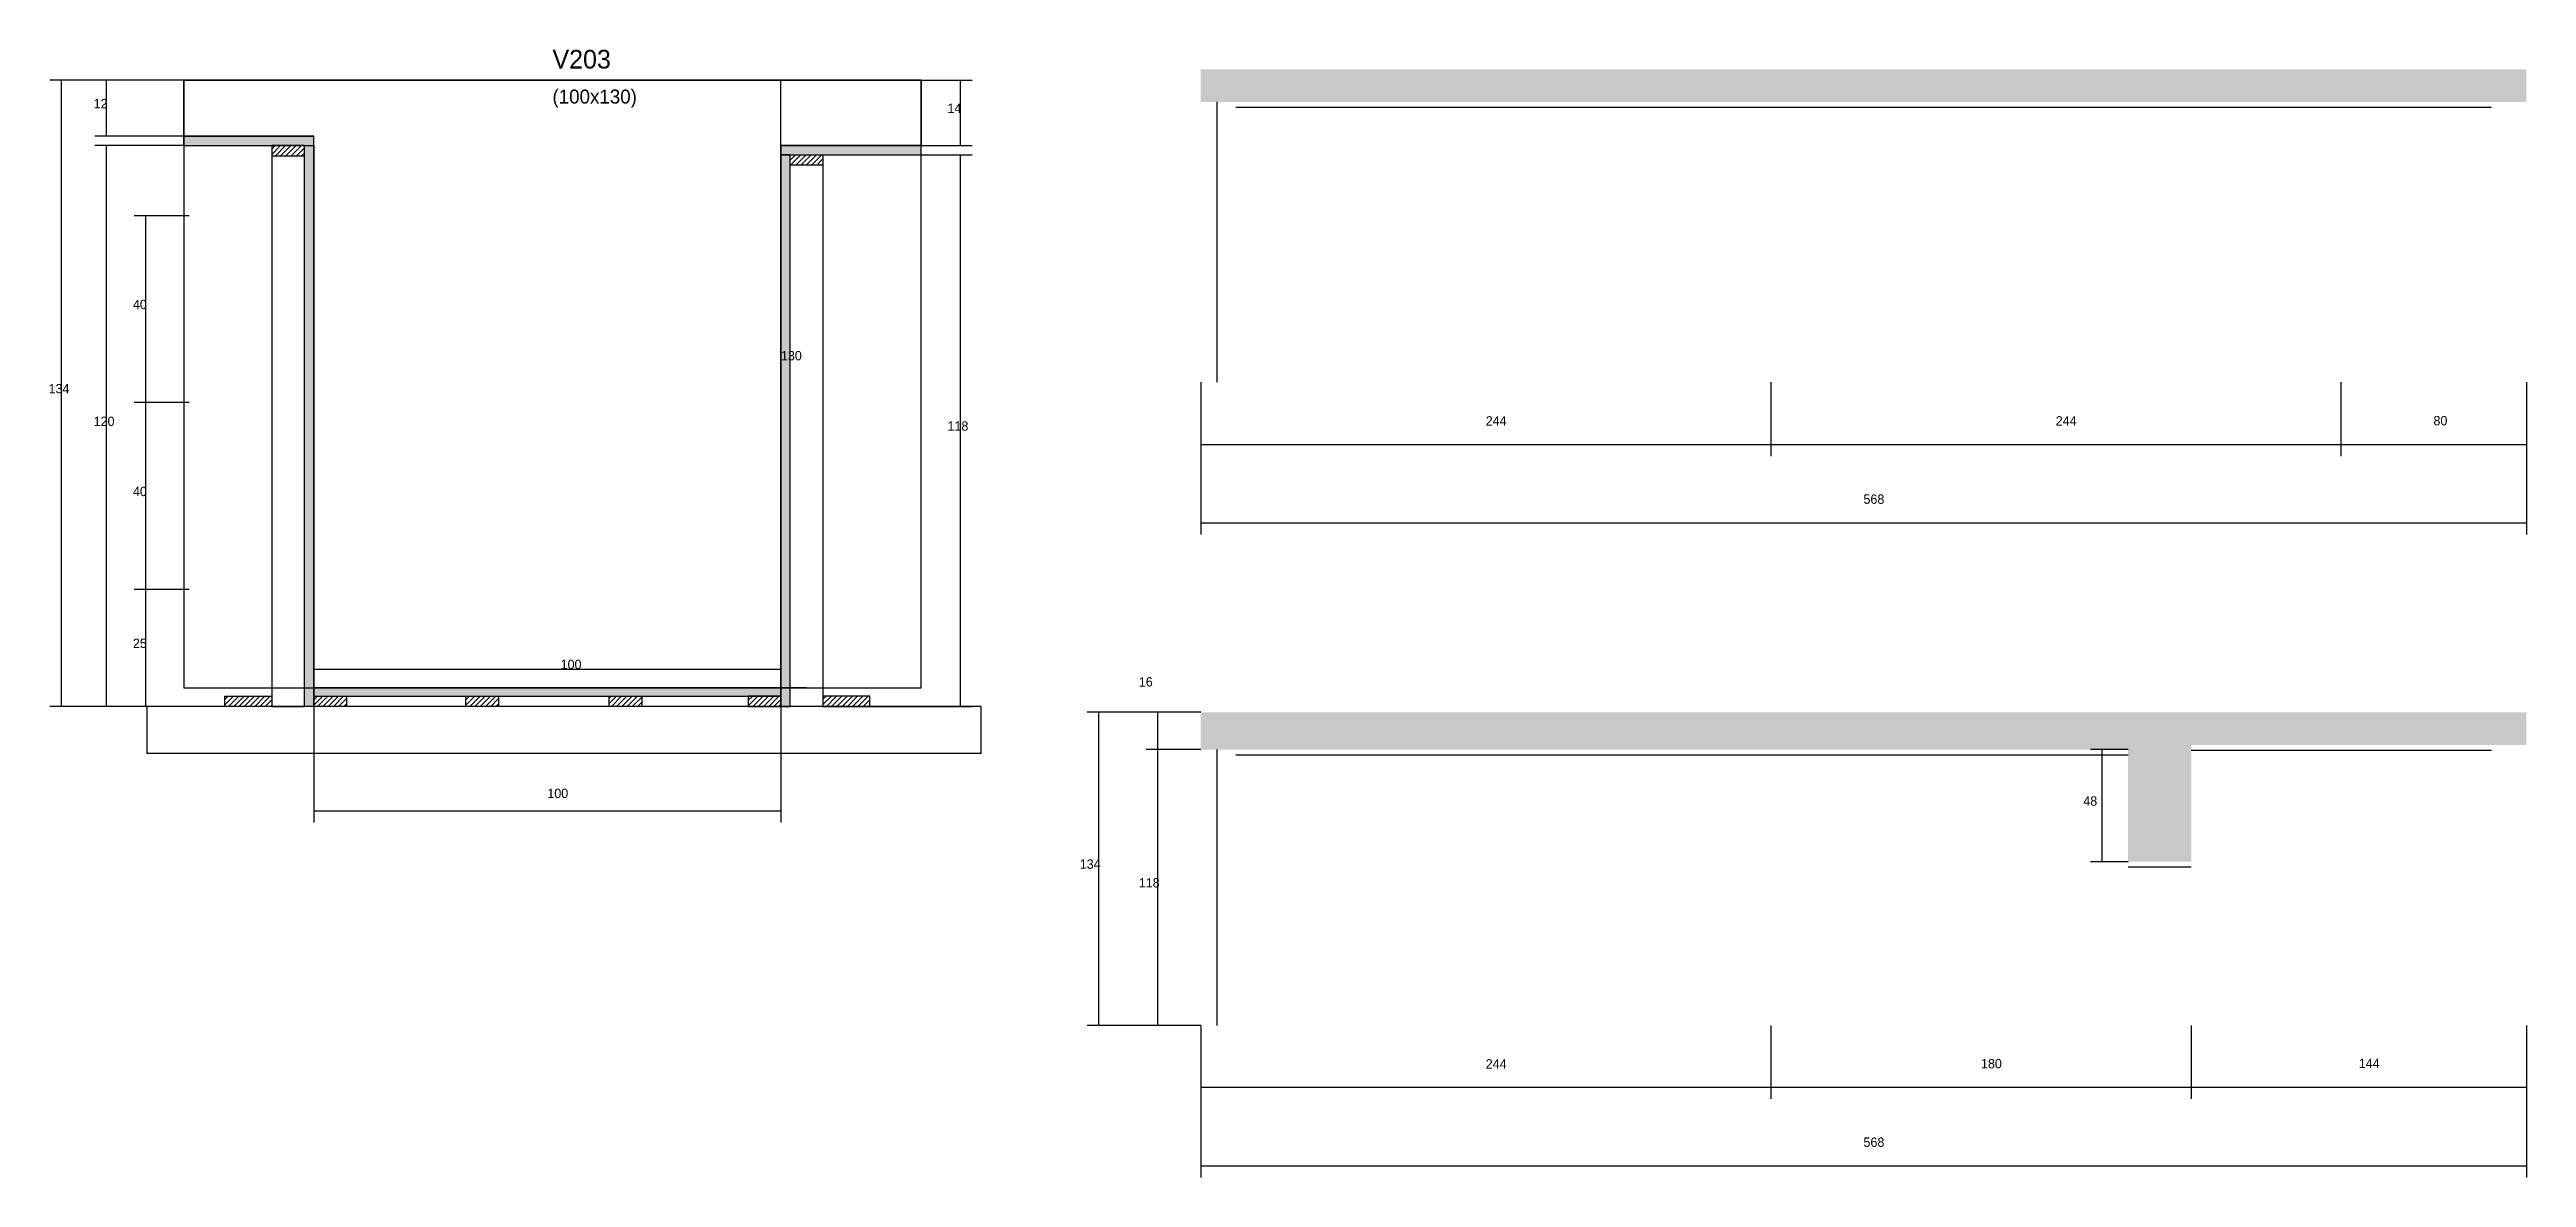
# Model space of a CAD drawing. Header units: metres. Extents: x 2959 to 5457, y 9019 to 10309.
# Drawn here: x 4397 to 5457, y 9826 to 10309 of the extents above; entities that cross this region are included whole.
import ezdxf

# ---------------------------------------------------------------- set-up
doc = ezdxf.new("R2010")
doc.units = ezdxf.units.M
for name, color, linetype in [('CONCRETO', 251, 'Continuous'), ('COTA', 241, 'Continuous'), ('Hachura', 253, 'Continuous'), ('Madeira', 126, 'Continuous'), ('Painéis', 200, 'Continuous'), ('SARR_2.2x7', 40, 'Continuous'), ('Texto Seção', 7, 'Continuous')]:
    doc.layers.add(name, color=color, linetype=linetype)

msp = doc.modelspace()

# ---------------------------------------------------------------- texts
at = {"layer": 'COTA'}
for s, p in [('12', (4415.8, 10283.8)), ('14', (4781.3, 10281.8)), ('40', (4432.6, 10197.8)), ('130', (4710, 10175.9)), ('134', (4396.5, 10161.8)), ('120', (4415.8, 10147.8)), ('118', (4781.3, 10145.8)), ('244', (5011.7, 10148)), ('244', (5255.7, 10148)), ('80', (5417.4, 10148.1)), ('40', (4432.6, 10117.8)), ('568', (5173.4, 10114.5)), ('25', (4432.6, 10052.8)), ('100', (4615.7, 10043.8)), ('100', (4610, 9988.6)), ('244', (5011.7, 9872.8)), ('180', (5223.7, 9872.9)), ('144', (5385.4, 9873)), ('568', (5173.4, 9839.3))]:
    msp.add_text(s, height=4, dxfattribs=at).set_placement(p)
at = {"layer": 'Painéis'}
for s, p in [('16', (4863.2, 10036.3)), ('48', (5267.5, 9985.3)), ('134', (4837.9, 9958.3)), ('118', (4863.2, 9950.3))]:
    msp.add_text(s, height=4, dxfattribs=at).set_placement(p)
at = {"layer": 'Texto Seção'}
for s, height, p in [('V203', 8, (4612.2, 10300.8)), ('(100x130)', 6, (4612.2, 10285.8))]:
    msp.add_text(s, height=height, dxfattribs=at).set_placement(p)

# ---------------------------------------------------------------- hatches: boundary and pattern name
at = {"layer": 'COTA'}
h = msp.add_hatch(dxfattribs=at)
h.set_pattern_fill('AR-CONC', scale=0.03)
h.paths.add_polyline_path([(5457.2, 10300.5), (5457.2, 10286.5), (5457.2, 10286.5), (4889.7, 10286.5), (4889.7, 10286.5), (4889.7, 10300.5), (4889.7, 10300.5), (5457.2, 10300.5)])
h = msp.add_hatch(dxfattribs=at)
h.set_pattern_fill('AR-CONC', scale=0.03)
h.paths.add_polyline_path([(5313.7, 9961.3), (5313.7, 10011.3), (5313.7, 10011.3), (5457.2, 10011.3), (5457.2, 10011.3), (5457.2, 10025.3), (5457.2, 10025.3), (4889.7, 10025.3), (4889.7, 10025.3), (4889.7, 10009.3), (4889.7, 10009.3), (5286.7, 10009.3), (5286.7, 10009.3), (5286.7, 9961.3), (5286.7, 9961.3), (5313.7, 9961.3)])
at = {"layer": 'Hachura'}
h = msp.add_hatch(color=8, dxfattribs=at)
h.dxf.hatch_style = 1
h.paths.add_polyline_path([(4510, 10267.8), (4510, 10271.8), (4510, 10271.8), (4454.4, 10271.8), (4454.4, 10271.8), (4454.4, 10267.8), (4454.4, 10267.8), (4510, 10267.8)])
h = msp.add_hatch(dxfattribs=at)
h.set_pattern_fill('ANSI31', scale=0.5)
h.paths.add_polyline_path([(4506, 10263.4), (4506, 10267.8), (4506, 10267.8), (4492, 10267.8), (4492, 10267.8), (4492, 10263.4), (4492, 10263.4), (4506, 10263.4)])
h = msp.add_hatch(color=8, dxfattribs=at)
h.dxf.hatch_style = 1
h.paths.add_polyline_path([(4506, 10267.8), (4510, 10267.8), (4510, 10267.8), (4510, 10027.8), (4510, 10027.8), (4506, 10027.8), (4506, 10027.8), (4506, 10267.8)])
h = msp.add_hatch(color=8, dxfattribs=at)
h.dxf.hatch_style = 1
h.paths.add_polyline_path([(4770, 10263.8), (4770, 10267.8), (4770, 10267.8), (4710, 10267.8), (4710, 10267.8), (4710, 10263.8), (4710, 10263.8), (4770, 10263.8)])
h = msp.add_hatch(color=8, dxfattribs=at)
h.dxf.hatch_style = 1
h.paths.add_polyline_path([(4714, 10263.8), (4710, 10263.8), (4710, 10263.8), (4710, 10027.8), (4710, 10027.8), (4714, 10027.8), (4714, 10027.8), (4714, 10263.8)])
h = msp.add_hatch(dxfattribs=at)
h.set_pattern_fill('ANSI31', scale=0.5)
h.paths.add_polyline_path([(4714, 10259.4), (4714, 10263.8), (4714, 10263.8), (4728, 10263.8), (4728, 10263.8), (4728, 10259.4), (4728, 10259.4), (4714, 10259.4)])
h = msp.add_hatch(dxfattribs=at)
h.set_pattern_fill('ANSI31', scale=0.5)
h.paths.add_polyline_path([(4472, 10027.8), (4472, 10032.2), (4472, 10032.2), (4492, 10032.2), (4492, 10032.2), (4492, 10027.8), (4492, 10027.8), (4472, 10027.8)])
h = msp.add_hatch(color=8, dxfattribs=at)
h.dxf.hatch_style = 1
h.paths.add_polyline_path([(4710, 10032.2), (4710, 10035.8), (4710, 10035.8), (4510, 10035.8), (4510, 10035.8), (4510, 10032.2), (4510, 10032.2), (4710, 10032.2)])
h = msp.add_hatch(dxfattribs=at)
h.set_pattern_fill('ANSI31', scale=0.5)
h.paths.add_polyline_path([(4510, 10027.8), (4510, 10032.2), (4510, 10032.2), (4524, 10032.2), (4524, 10032.2), (4524, 10027.8), (4524, 10027.8), (4510, 10027.8)])
h = msp.add_hatch(dxfattribs=at)
h.set_pattern_fill('ANSI31', scale=0.5)
h.paths.add_polyline_path([(4575.1, 10027.8), (4575.1, 10032.2), (4575.1, 10032.2), (4589.1, 10032.2), (4589.1, 10032.2), (4589.1, 10027.8), (4589.1, 10027.8), (4575.1, 10027.8)])
h = msp.add_hatch(dxfattribs=at)
h.set_pattern_fill('ANSI31', scale=0.5)
h.paths.add_polyline_path([(4636.4, 10027.8), (4636.4, 10032.2), (4636.4, 10032.2), (4650.4, 10032.2), (4650.4, 10032.2), (4650.4, 10027.8), (4650.4, 10027.8), (4636.4, 10027.8)])
h = msp.add_hatch(dxfattribs=at)
h.set_pattern_fill('ANSI31', scale=0.5)
h.paths.add_polyline_path([(4710, 10027.8), (4710, 10032.2), (4710, 10032.2), (4696, 10032.2), (4696, 10032.2), (4696, 10027.8), (4696, 10027.8), (4710, 10027.8)])
h = msp.add_hatch(dxfattribs=at)
h.set_pattern_fill('ANSI31', scale=0.5)
h.paths.add_polyline_path([(4748, 10027.8), (4748, 10032.2), (4748, 10032.2), (4728, 10032.2), (4728, 10032.2), (4728, 10027.8), (4728, 10027.8), (4748, 10027.8)])

# ---------------------------------------------------------------- linework, layer by layer
at = {"layer": 'CONCRETO'}
for points in [[(4454.4, 10271.8), (4454.4, 10295.8), (4770, 10295.8), (4770, 10267.8), (4710, 10267.8), (4710, 10035.8), (4510, 10035.8), (4510, 10271.8)], [(4454.4, 10035.8), (4770, 10035.8), (4770, 10295.8), (4454.4, 10295.8)]]:
    msp.add_lwpolyline(points, close=True, dxfattribs=at)
at = {"layer": 'COTA'}
for p, q in [((4454.4, 10295.8), (4397, 10295.8)), ((4402, 10027.8), (4402, 10295.8)), ((4454.4, 10295.8), (4416.3, 10295.8)), ((4421.3, 10271.8), (4421.3, 10295.8)), ((4721, 10295.8), (4705, 10295.8)), ((4710, 10035.8), (4710, 10295.8)), ((4770, 10295.8), (4791.8, 10295.8)), ((4786.8, 10267.8), (4786.8, 10295.8)), ((4454.4, 10271.8), (4416.3, 10271.8)), ((4454.4, 10267.8), (4416.3, 10267.8)), ((4421.3, 10027.8), (4421.3, 10267.8)), ((4770, 10267.8), (4791.8, 10267.8)), ((4770, 10263.8), (4791.8, 10263.8)), ((4786.8, 10027.8), (4786.8, 10263.8)), ((4456.7, 10237.8), (4433.1, 10237.8)), ((4438.1, 10157.8), (4438.1, 10237.8)), ((4456.7, 10157.8), (4433.1, 10157.8)), ((4456.7, 10157.8), (4433.1, 10157.8)), ((4438.1, 10077.8), (4438.1, 10157.8)), ((4889.7, 10166.5), (4889.7, 10134.9)), ((4889.7, 10166.5), (4889.7, 10101.4)), ((5133.7, 10166.5), (5133.7, 10134.9)), ((5133.7, 10166.5), (5133.7, 10134.9)), ((5377.7, 10166.5), (5377.7, 10134.9)), ((5377.7, 10166.5), (5377.7, 10134.9)), ((5457.2, 10166.5), (5457.2, 10134.9)), ((5457.2, 10166.5), (5457.2, 10101.4)), ((4889.7, 10139.9), (5133.7, 10139.9)), ((5133.7, 10139.9), (5377.7, 10139.9)), ((5377.7, 10139.9), (5457.2, 10139.9)), ((4889.7, 10106.4), (5457.2, 10106.4)), ((4456.7, 10077.8), (4433.1, 10077.8)), ((4456.7, 10077.8), (4433.1, 10077.8)), ((4438.1, 10027.8), (4438.1, 10077.8)), ((4510, 10027.8), (4510, 10048.8)), ((4510, 10043.8), (4710, 10043.8)), ((4710, 10027.8), (4710, 10048.8)), ((4721, 10035.8), (4705, 10035.8)), ((4476.4, 10027.8), (4397, 10027.8)), ((4476.4, 10027.8), (4416.3, 10027.8)), ((4456.7, 10027.8), (4433.1, 10027.8)), ((4510, 10027.8), (4510, 9978.1)), ((4710, 10027.8), (4710, 9978.1)), ((4743.6, 10027.8), (4791.8, 10027.8)), ((4510, 9983.1), (4710, 9983.1)), ((4889.7, 9891.3), (4889.7, 9859.8)), ((4889.7, 9891.3), (4889.7, 9826.2)), ((5133.7, 9891.3), (5133.7, 9859.8)), ((5133.7, 9891.3), (5133.7, 9859.8)), ((5313.7, 9891.3), (5313.7, 9859.8)), ((5313.7, 9891.3), (5313.7, 9859.8)), ((5457.2, 9891.3), (5457.2, 9859.8)), ((5457.2, 9891.3), (5457.2, 9826.2)), ((4889.7, 9864.8), (5133.7, 9864.8)), ((5133.7, 9864.8), (5313.7, 9864.8)), ((5313.7, 9864.8), (5457.2, 9864.8)), ((4889.7, 9831.2), (5457.2, 9831.2))]:
    msp.add_line(p, q, dxfattribs=at)
at = {"layer": 'Madeira'}
for points in [[(4506, 10263.4), (4506, 10267.8), (4492, 10267.8), (4492, 10263.4)], [(4506, 10267.8), (4492, 10267.8), (4492, 10027.8), (4506, 10027.8)], [(4714, 10259.4), (4714, 10263.8), (4728, 10263.8), (4728, 10259.4)], [(4714, 10263.8), (4728, 10263.8), (4728, 10027.8), (4714, 10027.8)], [(4472, 10027.8), (4472, 10032.2), (4492, 10032.2), (4492, 10027.8)], [(4510, 10027.8), (4510, 10032.2), (4524, 10032.2), (4524, 10027.8)], [(4575.1, 10027.8), (4575.1, 10032.2), (4589.1, 10032.2), (4589.1, 10027.8)], [(4636.4, 10027.8), (4636.4, 10032.2), (4650.4, 10032.2), (4650.4, 10027.8)], [(4710, 10027.8), (4710, 10032.2), (4696, 10032.2), (4696, 10027.8)], [(4748, 10027.8), (4748, 10032.2), (4728, 10032.2), (4728, 10027.8)], [(4438.5, 10007.8), (4795.7, 10007.8), (4795.7, 10027.8), (4438.5, 10027.8)]]:
    msp.add_lwpolyline(points, close=True, dxfattribs=at)
at = {"layer": 'Painéis'}
for p, q in [((4454.4, 10271.8), (4510, 10271.8)), ((4454.4, 10267.8), (4454.4, 10271.8)), ((4510, 10267.8), (4510, 10271.8)), ((4510, 10027.8), (4510, 10267.8)), ((4510, 10027.8), (4510, 10267.8)), ((4710, 10267.8), (4770, 10267.8)), ((4710, 10027.8), (4710, 10263.8)), ((4510, 10035.8), (4710, 10035.8)), ((4510, 10032.2), (4510, 10035.8)), ((4710, 10032.2), (4710, 10035.8)), ((4889.7, 10025.3), (4841.1, 10025.3)), ((4846.1, 9891.3), (4846.1, 10025.3)), ((4889.7, 10025.3), (4866.3, 10025.3)), ((4871.3, 10009.3), (4871.3, 10025.3)), ((4889.7, 10009.3), (4866.3, 10009.3)), ((4889.7, 10009.3), (4866.3, 10009.3)), ((4871.3, 9891.3), (4871.3, 10009.3)), ((5286.7, 10009.3), (5270.6, 10009.3)), ((5275.6, 9961.3), (5275.6, 10009.3)), ((5286.7, 9961.3), (5270.6, 9961.3)), ((4889.7, 9891.3), (4841.1, 9891.3)), ((4889.7, 9891.3), (4866.3, 9891.3))]:
    msp.add_line(p, q, dxfattribs=at)
for points in [[(4510, 10267.8), (4510, 10271.8), (4454.4, 10271.8), (4454.4, 10267.8)], [(4506, 10267.8), (4510, 10267.8), (4510, 10027.8), (4506, 10027.8)], [(4770, 10263.8), (4770, 10267.8), (4710, 10267.8), (4710, 10263.8)], [(4714, 10263.8), (4710, 10263.8), (4710, 10027.8), (4714, 10027.8)], [(4710, 10032.2), (4710, 10035.8), (4510, 10035.8), (4510, 10032.2)]]:
    msp.add_lwpolyline(points, close=True, dxfattribs=at)
at = {"layer": 'SARR_2.2x7'}
for p, q in [((4896.7, 10166.5), (4896.7, 10286.5)), ((4904.7, 10284.3), (5133.7, 10284.3)), ((5133.7, 10284.3), (5442.2, 10284.3)), ((4896.7, 9891.3), (4896.7, 10009.3)), ((4904.7, 10007.1), (5133.7, 10007.1)), ((5133.7, 10007.1), (5286.7, 10007.1)), ((5313.7, 10009.1), (5442.2, 10009.1)), ((5286.7, 9959.1), (5313.7, 9959.1))]:
    msp.add_line(p, q, dxfattribs=at)

msp.set_redraw_order([(e.dxf.handle, doc.entitydb.next_handle()) for e in msp.query("TEXT MTEXT ATTDEF DIMENSION ARC_DIMENSION")])  # texts and dimensions are drawn at this point

doc.saveas('drawing.dxf')
